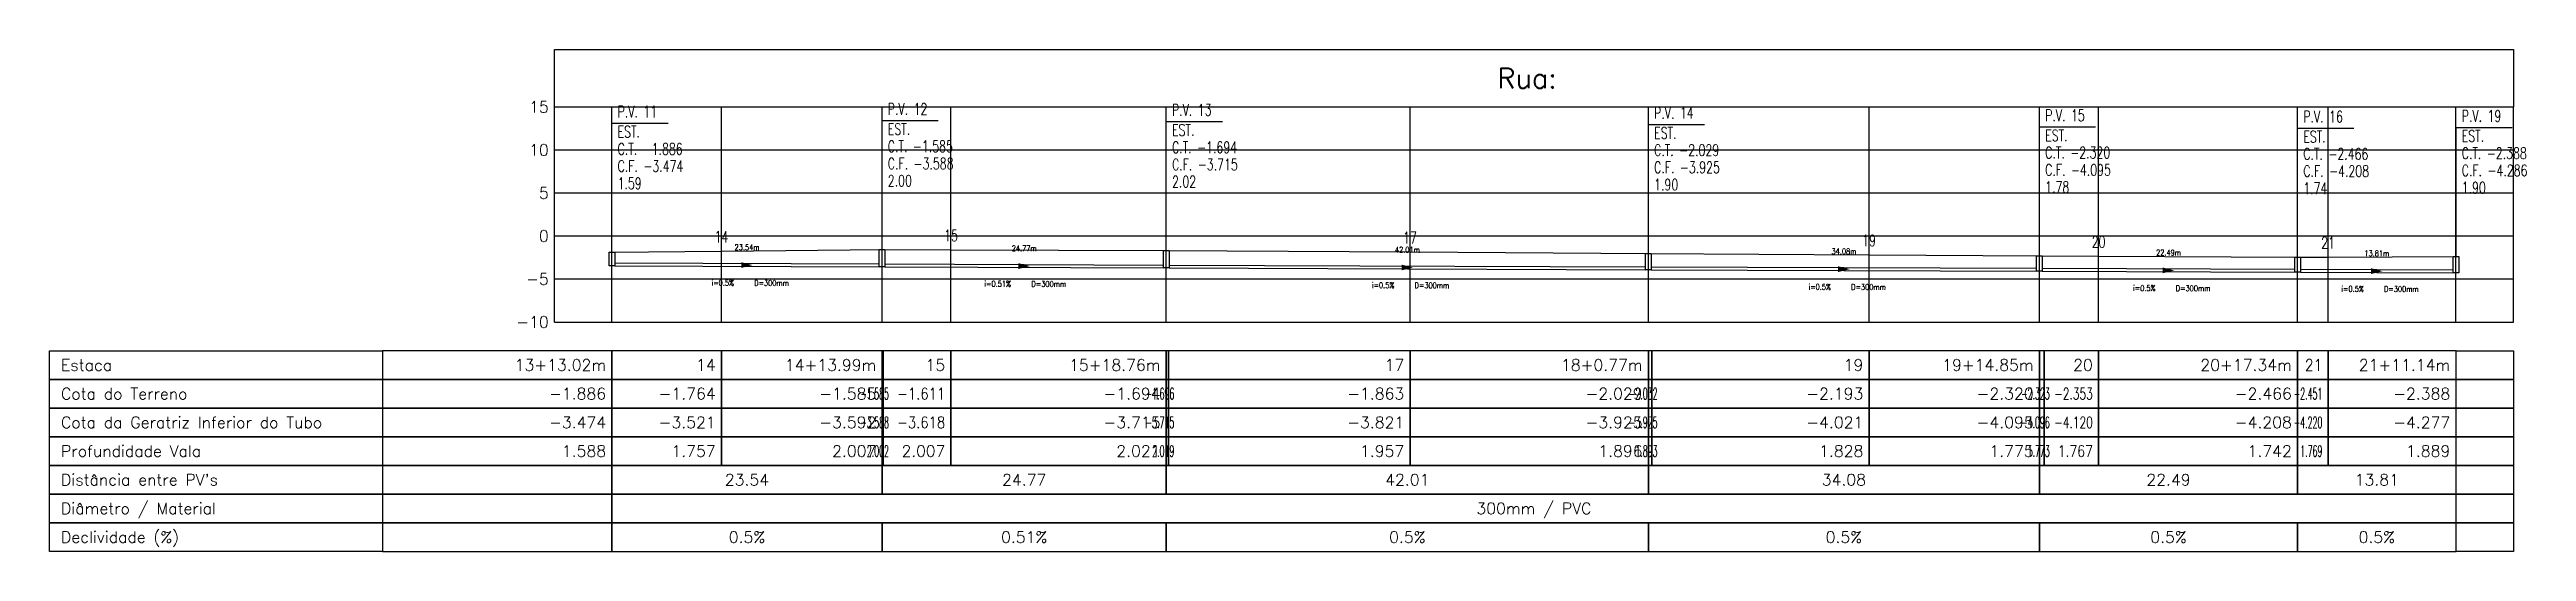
# Model space of a CAD drawing. Extents: x -44 to 14114764, y -20 to 289527804.
# Drawn here: x 359042.6 to 359258.5, y 7352678.1 to 7352721.8 of the extents above; entities that cross this region are included whole.
import ezdxf
from ezdxf.enums import TextEntityAlignment as Align

# ---------------------------------------------------------------- set-up
doc = ezdxf.new("R2010")
doc.units = 0
for name, color, linetype in [('PS_IND_COMPRIMENTO', 7, 'Continuous'), ('PS_IND_DIAMETRO', 7, 'Continuous'), ('PS_IND_FLUXO', 3, 'Continuous'), ('PS_IND_INCLINACAO', 7, 'Continuous'), ('PS_PERFIL_CAIXAS', 7, 'Continuous'), ('PS_PERFIL_COTA_LIN', 7, 'Continuous'), ('PS_PERFIL_COTA_TXT', 5, 'Continuous'), ('PS_PERFIL_GRADE', 8, 'Continuous'), ('PS_PERFIL_TERRENO', 3, 'Continuous'), ('PS_PERFIL_TITULOS', 5, 'Continuous'), ('PS_PERFIL_TUBO', 7, 'Continuous'), ('PS_PONTOS_IDENTIFICACAO_LIN', 7, 'Continuous'), ('PS_PONTOS_IDENTIFICACAO_TXT', 7, 'Continuous')]:
    doc.layers.add(name, color=color, linetype=linetype)
doc.styles.add('ROMANS', font='ROMANS.shx', dxfattribs={"height": 2})

msp = doc.modelspace()

# ---------------------------------------------------------------- texts
at = {"layer": 'PS_IND_COMPRIMENTO', "style": 'ROMANS', "width": 0.8}
for s, rotation, p in [('23.54m', 359.77921, (359103.422, 7352704.58)), ('24.77m', 359.77565, (359127.578, 7352704.491)), ('42.01m', 359.78258, (359160.964, 7352704.365)), ('34.08m', 359.78193, (359199.005, 7352704.222)), ('22.49m', 359.78018, (359227.29, 7352704.116)), ('13.81m', 359.77555, (359245.44, 7352704.048))]:
    msp.add_text(s, height=0.5, rotation=rotation, dxfattribs=at).set_placement(p, align=Align.MIDDLE_CENTER)
at = {"layer": 'PS_IND_DIAMETRO', "style": 'ROMANS', "width": 0.8}
for rotation, p in [(359.77921, (359105.56, 7352701.472)), (359.77565, (359129.716, 7352701.383)), (359.78258, (359163.102, 7352701.257)), (359.78193, (359201.143, 7352701.114)), (359.78018, (359229.428, 7352701.008)), (359.77555, (359247.578, 7352700.94))]:
    msp.add_text('D=300mm', height=0.5, rotation=rotation, dxfattribs=at).set_placement(p, align=Align.MIDDLE_CENTER)
at = {"layer": 'PS_IND_INCLINACAO', "style": 'ROMANS', "width": 0.8}
for s, rotation, p in [('i=0.5%', 359.77921, (359101.31, 7352701.488)), ('i=0.51%', 359.77565, (359125.266, 7352701.4)), ('i=0.5%', 359.78258, (359158.852, 7352701.273)), ('i=0.5%', 359.78193, (359196.894, 7352701.13)), ('i=0.5%', 359.78018, (359225.178, 7352701.024)), ('i=0.5%', 359.77555, (359243.328, 7352700.956))]:
    msp.add_text(s, height=0.5, rotation=rotation, dxfattribs=at).set_placement(p, align=Align.MIDDLE_CENTER)
at = {"layer": 'PS_PERFIL_COTA_TXT', "style": 'ROMANS'}
for s, p in [('Estaca', (359043.644, 7352694.317)), ('Cota do Terreno', (359043.644, 7352691.817)), ('Cota da Geratriz Inferior do Tubo', (359043.644, 7352689.317)), ('Profundidade Vala', (359043.644, 7352686.817)), ("Distância entre PV's", (359043.644, 7352684.317)), ('Diâmetro / Material', (359043.644, 7352681.817)), ('Declividade (%)', (359043.644, 7352679.317))]:
    msp.add_text(s, height=1, dxfattribs=at).set_placement(p, align=Align.MIDDLE_LEFT)
for s, p in [('13+13.02m', (359091.144, 7352694.317)), ('14', (359100.693, 7352694.317)), ('14+13.99m', (359114.688, 7352694.317)), ('15', (359120.693, 7352694.317)), ('15+18.76m', (359139.455, 7352694.317)), ('17', (359160.693, 7352694.317)), ('18+0.77m', (359181.461, 7352694.317)), ('19', (359200.693, 7352694.317)), ('19+14.85m', (359215.538, 7352694.317)), ('20', (359220.693, 7352694.317)), ('20+17.34m', (359238.031, 7352694.317)), ('21+11.14m', (359251.837, 7352694.317)), ('-1.886', (359091.144, 7352691.817)), ('-1.764', (359100.693, 7352691.817)), ('-1.585', (359114.688, 7352691.817)), ('-1.694', (359139.455, 7352691.817)), ('-1.863', (359160.693, 7352691.817)), ('-2.029', (359181.461, 7352691.817)), ('-2.193', (359200.693, 7352691.817)), ('-2.320', (359215.538, 7352691.817)), ('-2.466', (359238.031, 7352691.817)), ('-2.388', (359251.837, 7352691.817)), ('-3.474', (359091.144, 7352689.317)), ('-3.521', (359100.693, 7352689.317)), ('-3.592', (359114.688, 7352689.317)), ('-3.715', (359139.455, 7352689.317)), ('-3.821', (359160.693, 7352689.317)), ('-3.925', (359181.461, 7352689.317)), ('-4.021', (359200.693, 7352689.317)), ('-4.095', (359215.538, 7352689.317)), ('-4.208', (359238.031, 7352689.317)), ('-4.277', (359251.837, 7352689.317)), ('1.588', (359091.144, 7352686.817)), ('1.757', (359100.693, 7352686.817)), ('2.007', (359114.688, 7352686.817)), ('2.021', (359139.455, 7352686.817)), ('1.957', (359160.693, 7352686.817)), ('1.896', (359181.461, 7352686.817)), ('1.828', (359200.693, 7352686.817)), ('1.775', (359215.538, 7352686.817)), ('1.742', (359238.031, 7352686.817)), ('1.889', (359251.837, 7352686.817))]:
    msp.add_text(s, height=1, dxfattribs=at).set_placement(p, align=Align.MIDDLE_RIGHT)
for s, width, p in [('21', 0.887491, (359240.693, 7352694.317)), ('-1.585', 0.5, (359115.788, 7352691.817)), ('-1.611', 0.843572, (359120.693, 7352691.817)), ('-1.696', 0.5, (359140.655, 7352691.817)), ('-2.032', 0.5, (359182.761, 7352691.817)), ('-2.323', 0.5, (359216.938, 7352691.817)), ('-2.353', 0.679275, (359220.693, 7352691.817)), ('-2.451', 0.5, (359240.693, 7352691.817)), ('-3.588', 0.5, (359115.788, 7352689.317)), ('-3.618', 0.843572, (359120.693, 7352689.317)), ('-3.715', 0.5, (359140.655, 7352689.317)), ('-3.925', 0.5, (359182.761, 7352689.317)), ('-4.096', 0.5, (359216.938, 7352689.317)), ('-4.120', 0.679275, (359220.693, 7352689.317)), ('-4.220', 0.5, (359240.693, 7352689.317)), ('2.002', 0.5, (359115.788, 7352686.817)), ('2.007', 0.984167, (359120.693, 7352686.817)), ('2.019', 0.5, (359140.655, 7352686.817)), ('1.893', 0.5, (359182.761, 7352686.817)), ('1.773', 0.5, (359216.938, 7352686.817)), ('1.767', 0.792488, (359220.693, 7352686.817)), ('1.769', 0.5, (359240.693, 7352686.817))]:
    msp.add_text(s, height=1, dxfattribs=dict(at, width=width)).set_placement(p, align=Align.MIDDLE_RIGHT)
for s, p in [('23.54', (359103.416, 7352684.317)), ('24.77', (359127.572, 7352684.317)), ('42.01', (359160.958, 7352684.317)), ('34.08', (359198.999, 7352684.317)), ('22.49', (359227.284, 7352684.317)), ('13.81', (359245.434, 7352684.317)), ('300mm / PVC', (359171.99, 7352681.817)), ('0.5%', (359103.416, 7352679.317)), ('0.51%', (359127.572, 7352679.317)), ('0.5%', (359160.958, 7352679.317)), ('0.5%', (359198.999, 7352679.317)), ('0.5%', (359227.284, 7352679.317)), ('0.5%', (359245.434, 7352679.317))]:
    msp.add_text(s, height=1, dxfattribs=at).set_placement(p, align=Align.MIDDLE_CENTER)
at = {"layer": 'PS_PERFIL_TITULOS', "style": 'ROMANS'}
msp.add_text('Rua: ', height=1.75, dxfattribs=at).set_placement((359171.99, 7352719.317), align=Align.MIDDLE_CENTER)
at = {"layer": 'PS_PONTOS_IDENTIFICACAO_TXT', "style": 'ROMANS', "width": 0.7}
for s, p in [('P.V. 11', (359092.144, 7352715.903)), ('P.V. 12', (359115.688, 7352716.129)), ('P.V. 13', (359140.455, 7352716.047)), ('P.V. 14', (359182.461, 7352715.796)), ('P.V. 15', (359216.538, 7352715.577)), ('P.V. 16', (359239.031, 7352715.468)), ('P.V. 19', (359252.837, 7352715.526)), ('EST. ', (359092.144, 7352714.153)), ('EST. ', (359115.688, 7352714.379)), ('EST. ', (359140.455, 7352714.297)), ('EST. ', (359182.461, 7352714.046)), ('EST. ', (359216.538, 7352713.827)), ('EST. ', (359239.031, 7352713.718)), ('EST. ', (359252.837, 7352713.776)), ('C.T. -1.886', (359092.144, 7352712.653)), ('C.F. -3.474', (359092.144, 7352711.153)), ('C.T. -1.585', (359115.688, 7352712.879)), ('C.F. -3.588', (359115.688, 7352711.379)), ('C.T. -1.694', (359140.455, 7352712.797)), ('C.F. -3.715', (359140.455, 7352711.297)), ('C.T. -2.029', (359182.461, 7352712.546)), ('C.F. -3.925', (359182.461, 7352711.046)), ('C.T. -2.320', (359216.538, 7352712.327)), ('C.T. -2.466', (359239.031, 7352712.218)), ('C.T. -2.388', (359252.837, 7352712.276)), ('1.59', (359092.144, 7352709.653)), ('2.00', (359115.688, 7352709.879)), ('2.02', (359140.455, 7352709.797)), ('1.90', (359182.461, 7352709.546)), ('C.F. -4.095', (359216.538, 7352710.827)), ('1.78', (359216.538, 7352709.327)), ('C.F. -4.208', (359239.031, 7352710.718)), ('1.74', (359239.031, 7352709.218)), ('C.F. -4.286', (359252.837, 7352710.776)), ('1.90', (359252.837, 7352709.276))]:
    msp.add_text(s, height=1, dxfattribs=at).set_placement(p)
for s, p in [('14', (359101.193, 7352704.994)), ('15', (359121.193, 7352705.109)), ('17', (359161.193, 7352704.92)), ('19', (359201.193, 7352704.672)), ('20', (359221.193, 7352704.552)), ('21', (359241.193, 7352704.479))]:
    msp.add_text(s, height=1, dxfattribs=at).set_placement(p, align=Align.CENTER)

# ---------------------------------------------------------------- blocks, each defined once
blk = doc.blocks.new('*U1167')
at = {"layer": 'PS_PERFIL_GRADE', "linetype": 'Continuous'}
for p, q in [((0, 0), (0, 18.75)), ((0, 18.75), (170.69, 18.75)), ((5, 0), (5, 18.75)), ((14.55, 0), (14.55, 18.75)), ((28.54, 0), (28.54, 18.75)), ((28.54, 0), (28.54, 18.75)), ((34.55, 0), (34.55, 18.75)), ((53.31, 0), (53.31, 18.75)), ((53.31, 0), (53.31, 18.75)), ((74.55, 0), (74.55, 18.75)), ((95.32, 0), (95.32, 18.75)), ((95.32, 0), (95.32, 18.75)), ((114.55, 0), (114.55, 18.75)), ((129.39, 0), (129.39, 18.75)), ((129.39, 0), (129.39, 18.75)), ((134.55, 0), (134.55, 18.75)), ((151.89, 0), (151.89, 18.75)), ((151.89, 0), (151.89, 18.75)), ((154.55, 0), (154.55, 18.75)), ((165.69, 0), (165.69, 18.75)), ((170.69, 0), (170.69, 18.75)), ((0, 15), (170.69, 15)), ((0, 11.25), (170.69, 11.25)), ((0, 7.5), (170.69, 7.5)), ((0, 3.75), (170.69, 3.75)), ((0, 0), (170.69, 0))]:
    blk.add_line(p, q, dxfattribs=at)
blk.add_lwpolyline([(0, 18.75), (0, 23.75), (170.69, 23.75), (170.69, 18.75)], dxfattribs=at)
at = {"layer": 'PS_PERFIL_GRADE', "style": 'ROMANS'}
for s, p in [('15', (-0.5, 18.75)), ('10', (-0.5, 15)), ('5', (-0.5, 11.25)), ('0', (-0.5, 7.5)), ('-5', (-0.5, 3.75)), ('-10', (-0.5, 0))]:
    blk.add_text(s, height=1, dxfattribs=at).set_placement(p, align=Align.MIDDLE_RIGHT)

# ---------------------------------------------------------------- linework, layer by layer
at = {"layer": 'PS_IND_FLUXO'}
for points in [[(359102.916, 7352703.032, 0.5, 0, 0), (359103.916, 7352703.028, 0, 0, 0)], [(359127.072, 7352702.943, 0.5, 0, 0), (359128.072, 7352702.939, 0, 0, 0)], [(359160.458, 7352702.817, 0.5, 0, 0), (359161.458, 7352702.813, 0, 0, 0)], [(359198.499, 7352702.674, 0.5, 0, 0), (359199.499, 7352702.671, 0, 0, 0)], [(359226.784, 7352702.568, 0.5, 0, 0), (359227.784, 7352702.564, 0, 0, 0)], [(359244.934, 7352702.5, 0.5, 0, 0), (359245.934, 7352702.496, 0, 0, 0)]]:
    msp.add_lwpolyline(points, format="xyseb", dxfattribs=at)
at = {"layer": 'PS_PERFIL_CAIXAS', "linetype": 'Continuous'}
for points in [[(359091.394, 7352704.153), (359091.894, 7352704.153), (359091.894, 7352702.962), (359091.394, 7352702.962)], [(359114.938, 7352704.379), (359115.438, 7352704.379), (359115.438, 7352702.876), (359114.938, 7352702.876)], [(359139.705, 7352704.297), (359140.205, 7352704.297), (359140.205, 7352702.781), (359139.705, 7352702.781)], [(359181.711, 7352704.046), (359182.211, 7352704.046), (359182.211, 7352702.624), (359181.711, 7352702.624)], [(359215.788, 7352703.827), (359216.288, 7352703.827), (359216.288, 7352702.496), (359215.788, 7352702.496)], [(359238.281, 7352703.718), (359238.781, 7352703.718), (359238.781, 7352702.412), (359238.281, 7352702.412)], [(359252.087, 7352703.776), (359252.587, 7352703.776), (359252.587, 7352702.352), (359252.087, 7352702.352)]]:
    msp.add_lwpolyline(points, close=True, dxfattribs=at)
at = {"layer": 'PS_PERFIL_COTA_LIN', "linetype": 'Continuous'}
for points in [[(359071.644, 7352695.567), (359071.644, 7352693.067), (359042.644, 7352693.067), (359042.644, 7352695.567)], [(359071.644, 7352695.567), (359071.644, 7352693.067), (359091.644, 7352693.067), (359091.644, 7352695.567)], [(359091.644, 7352695.567), (359091.644, 7352693.067), (359101.193, 7352693.067), (359101.193, 7352695.567)], [(359101.193, 7352695.567), (359101.193, 7352693.067), (359115.188, 7352693.067), (359115.188, 7352695.567)], [(359115.188, 7352695.567), (359115.188, 7352693.067), (359115.288, 7352693.067), (359115.288, 7352695.567)], [(359115.288, 7352695.567), (359115.288, 7352693.067), (359121.193, 7352693.067), (359121.193, 7352695.567)], [(359121.193, 7352695.567), (359121.193, 7352693.067), (359139.955, 7352693.067), (359139.955, 7352695.567)], [(359139.955, 7352695.567), (359139.955, 7352693.067), (359140.155, 7352693.067), (359140.155, 7352695.567)], [(359140.155, 7352695.567), (359140.155, 7352693.067), (359161.193, 7352693.067), (359161.193, 7352695.567)], [(359161.193, 7352695.567), (359161.193, 7352693.067), (359181.961, 7352693.067), (359181.961, 7352695.567)], [(359181.961, 7352695.567), (359181.961, 7352693.067), (359182.261, 7352693.067), (359182.261, 7352695.567)], [(359182.261, 7352695.567), (359182.261, 7352693.067), (359201.193, 7352693.067), (359201.193, 7352695.567)], [(359201.193, 7352695.567), (359201.193, 7352693.067), (359216.038, 7352693.067), (359216.038, 7352695.567)], [(359216.038, 7352695.567), (359216.038, 7352693.067), (359216.438, 7352693.067), (359216.438, 7352695.567)], [(359216.438, 7352695.567), (359216.438, 7352693.067), (359221.193, 7352693.067), (359221.193, 7352695.567)], [(359221.193, 7352695.567), (359221.193, 7352693.067), (359238.531, 7352693.067), (359238.531, 7352695.567)], [(359238.531, 7352695.567), (359238.531, 7352693.067), (359241.193, 7352693.067), (359241.193, 7352695.567)], [(359241.193, 7352695.567), (359241.193, 7352693.067), (359252.337, 7352693.067), (359252.337, 7352695.567)], [(359257.337, 7352695.567), (359257.337, 7352693.067), (359252.337, 7352693.067), (359252.337, 7352695.567)], [(359071.644, 7352693.067), (359071.644, 7352690.567), (359042.644, 7352690.567), (359042.644, 7352693.067)], [(359071.644, 7352693.067), (359071.644, 7352690.567), (359091.644, 7352690.567), (359091.644, 7352693.067)], [(359091.644, 7352693.067), (359091.644, 7352690.567), (359101.193, 7352690.567), (359101.193, 7352693.067)], [(359101.193, 7352693.067), (359101.193, 7352690.567), (359115.188, 7352690.567), (359115.188, 7352693.067)], [(359115.188, 7352693.067), (359115.188, 7352690.567), (359115.288, 7352690.567), (359115.288, 7352693.067)], [(359115.288, 7352693.067), (359115.288, 7352690.567), (359121.193, 7352690.567), (359121.193, 7352693.067)], [(359121.193, 7352693.067), (359121.193, 7352690.567), (359139.955, 7352690.567), (359139.955, 7352693.067)], [(359139.955, 7352693.067), (359139.955, 7352690.567), (359140.155, 7352690.567), (359140.155, 7352693.067)], [(359140.155, 7352693.067), (359140.155, 7352690.567), (359161.193, 7352690.567), (359161.193, 7352693.067)], [(359161.193, 7352693.067), (359161.193, 7352690.567), (359181.961, 7352690.567), (359181.961, 7352693.067)], [(359181.961, 7352693.067), (359181.961, 7352690.567), (359182.261, 7352690.567), (359182.261, 7352693.067)], [(359182.261, 7352693.067), (359182.261, 7352690.567), (359201.193, 7352690.567), (359201.193, 7352693.067)], [(359201.193, 7352693.067), (359201.193, 7352690.567), (359216.038, 7352690.567), (359216.038, 7352693.067)], [(359216.038, 7352693.067), (359216.038, 7352690.567), (359216.438, 7352690.567), (359216.438, 7352693.067)], [(359216.438, 7352693.067), (359216.438, 7352690.567), (359221.193, 7352690.567), (359221.193, 7352693.067)], [(359221.193, 7352693.067), (359221.193, 7352690.567), (359238.531, 7352690.567), (359238.531, 7352693.067)], [(359238.531, 7352693.067), (359238.531, 7352690.567), (359241.193, 7352690.567), (359241.193, 7352693.067)], [(359241.193, 7352693.067), (359241.193, 7352690.567), (359252.337, 7352690.567), (359252.337, 7352693.067)], [(359257.337, 7352693.067), (359257.337, 7352690.567), (359252.337, 7352690.567), (359252.337, 7352693.067)], [(359071.644, 7352690.567), (359071.644, 7352688.067), (359042.644, 7352688.067), (359042.644, 7352690.567)], [(359071.644, 7352690.567), (359071.644, 7352688.067), (359091.644, 7352688.067), (359091.644, 7352690.567)], [(359091.644, 7352690.567), (359091.644, 7352688.067), (359101.193, 7352688.067), (359101.193, 7352690.567)], [(359101.193, 7352690.567), (359101.193, 7352688.067), (359115.188, 7352688.067), (359115.188, 7352690.567)], [(359115.188, 7352690.567), (359115.188, 7352688.067), (359115.288, 7352688.067), (359115.288, 7352690.567)], [(359115.288, 7352690.567), (359115.288, 7352688.067), (359121.193, 7352688.067), (359121.193, 7352690.567)], [(359121.193, 7352690.567), (359121.193, 7352688.067), (359139.955, 7352688.067), (359139.955, 7352690.567)], [(359139.955, 7352690.567), (359139.955, 7352688.067), (359140.155, 7352688.067), (359140.155, 7352690.567)], [(359140.155, 7352690.567), (359140.155, 7352688.067), (359161.193, 7352688.067), (359161.193, 7352690.567)], [(359161.193, 7352690.567), (359161.193, 7352688.067), (359181.961, 7352688.067), (359181.961, 7352690.567)], [(359181.961, 7352690.567), (359181.961, 7352688.067), (359182.261, 7352688.067), (359182.261, 7352690.567)], [(359182.261, 7352690.567), (359182.261, 7352688.067), (359201.193, 7352688.067), (359201.193, 7352690.567)], [(359201.193, 7352690.567), (359201.193, 7352688.067), (359216.038, 7352688.067), (359216.038, 7352690.567)], [(359216.038, 7352690.567), (359216.038, 7352688.067), (359216.438, 7352688.067), (359216.438, 7352690.567)], [(359216.438, 7352690.567), (359216.438, 7352688.067), (359221.193, 7352688.067), (359221.193, 7352690.567)], [(359221.193, 7352690.567), (359221.193, 7352688.067), (359238.531, 7352688.067), (359238.531, 7352690.567)], [(359238.531, 7352690.567), (359238.531, 7352688.067), (359241.193, 7352688.067), (359241.193, 7352690.567)], [(359241.193, 7352690.567), (359241.193, 7352688.067), (359252.337, 7352688.067), (359252.337, 7352690.567)], [(359257.337, 7352690.567), (359257.337, 7352688.067), (359252.337, 7352688.067), (359252.337, 7352690.567)], [(359071.644, 7352688.067), (359071.644, 7352685.567), (359042.644, 7352685.567), (359042.644, 7352688.067)], [(359071.644, 7352688.067), (359071.644, 7352685.567), (359091.644, 7352685.567), (359091.644, 7352688.067)], [(359091.644, 7352688.067), (359091.644, 7352685.567), (359101.193, 7352685.567), (359101.193, 7352688.067)], [(359101.193, 7352688.067), (359101.193, 7352685.567), (359115.188, 7352685.567), (359115.188, 7352688.067)], [(359115.188, 7352688.067), (359115.188, 7352685.567), (359115.288, 7352685.567), (359115.288, 7352688.067)], [(359115.288, 7352688.067), (359115.288, 7352685.567), (359121.193, 7352685.567), (359121.193, 7352688.067)], [(359121.193, 7352688.067), (359121.193, 7352685.567), (359139.955, 7352685.567), (359139.955, 7352688.067)], [(359139.955, 7352688.067), (359139.955, 7352685.567), (359140.155, 7352685.567), (359140.155, 7352688.067)], [(359140.155, 7352688.067), (359140.155, 7352685.567), (359161.193, 7352685.567), (359161.193, 7352688.067)], [(359161.193, 7352688.067), (359161.193, 7352685.567), (359181.961, 7352685.567), (359181.961, 7352688.067)], [(359181.961, 7352688.067), (359181.961, 7352685.567), (359182.261, 7352685.567), (359182.261, 7352688.067)], [(359182.261, 7352688.067), (359182.261, 7352685.567), (359201.193, 7352685.567), (359201.193, 7352688.067)], [(359201.193, 7352688.067), (359201.193, 7352685.567), (359216.038, 7352685.567), (359216.038, 7352688.067)], [(359216.038, 7352688.067), (359216.038, 7352685.567), (359216.438, 7352685.567), (359216.438, 7352688.067)], [(359216.438, 7352688.067), (359216.438, 7352685.567), (359221.193, 7352685.567), (359221.193, 7352688.067)], [(359221.193, 7352688.067), (359221.193, 7352685.567), (359238.531, 7352685.567), (359238.531, 7352688.067)], [(359238.531, 7352688.067), (359238.531, 7352685.567), (359241.193, 7352685.567), (359241.193, 7352688.067)], [(359241.193, 7352688.067), (359241.193, 7352685.567), (359252.337, 7352685.567), (359252.337, 7352688.067)], [(359257.337, 7352688.067), (359257.337, 7352685.567), (359252.337, 7352685.567), (359252.337, 7352688.067)], [(359071.644, 7352685.567), (359071.644, 7352683.067), (359042.644, 7352683.067), (359042.644, 7352685.567)], [(359071.644, 7352685.567), (359071.644, 7352683.067), (359091.644, 7352683.067), (359091.644, 7352685.567)], [(359091.644, 7352685.567), (359091.644, 7352683.067), (359115.188, 7352683.067), (359115.188, 7352685.567)], [(359115.188, 7352685.567), (359115.188, 7352683.067), (359139.955, 7352683.067), (359139.955, 7352685.567)], [(359139.955, 7352685.567), (359139.955, 7352683.067), (359181.961, 7352683.067), (359181.961, 7352685.567)], [(359181.961, 7352685.567), (359181.961, 7352683.067), (359216.038, 7352683.067), (359216.038, 7352685.567)], [(359216.038, 7352685.567), (359216.038, 7352683.067), (359238.531, 7352683.067), (359238.531, 7352685.567)], [(359238.531, 7352685.567), (359238.531, 7352683.067), (359252.337, 7352683.067), (359252.337, 7352685.567)], [(359257.337, 7352685.567), (359257.337, 7352683.067), (359252.337, 7352683.067), (359252.337, 7352685.567)], [(359071.644, 7352683.067), (359071.644, 7352680.567), (359042.644, 7352680.567), (359042.644, 7352683.067)], [(359071.644, 7352683.067), (359071.644, 7352680.567), (359091.644, 7352680.567), (359091.644, 7352683.067)], [(359091.644, 7352683.067), (359091.644, 7352680.567), (359252.337, 7352680.567), (359252.337, 7352683.067)], [(359257.337, 7352683.067), (359257.337, 7352680.567), (359252.337, 7352680.567), (359252.337, 7352683.067)], [(359071.644, 7352680.567), (359071.644, 7352678.067), (359042.644, 7352678.067), (359042.644, 7352680.567)], [(359071.644, 7352680.567), (359071.644, 7352678.067), (359091.644, 7352678.067), (359091.644, 7352680.567)], [(359091.644, 7352680.567), (359091.644, 7352678.067), (359115.188, 7352678.067), (359115.188, 7352680.567)], [(359115.188, 7352680.567), (359115.188, 7352678.067), (359139.955, 7352678.067), (359139.955, 7352680.567)], [(359139.955, 7352680.567), (359139.955, 7352678.067), (359181.961, 7352678.067), (359181.961, 7352680.567)], [(359181.961, 7352680.567), (359181.961, 7352678.067), (359216.038, 7352678.067), (359216.038, 7352680.567)], [(359216.038, 7352680.567), (359216.038, 7352678.067), (359238.531, 7352678.067), (359238.531, 7352680.567)], [(359238.531, 7352680.567), (359238.531, 7352678.067), (359252.337, 7352678.067), (359252.337, 7352680.567)], [(359257.337, 7352680.567), (359257.337, 7352678.067), (359252.337, 7352678.067), (359252.337, 7352680.567)]]:
    msp.add_lwpolyline(points, close=True, dxfattribs=at)
for points in [[(359091.644, 7352685.567), (359101.193, 7352685.567)], [(359101.193, 7352685.567), (359115.188, 7352685.567)], [(359115.288, 7352685.567), (359121.193, 7352685.567)], [(359121.193, 7352685.567), (359139.955, 7352685.567)], [(359140.155, 7352685.567), (359161.193, 7352685.567)], [(359161.193, 7352685.567), (359181.961, 7352685.567)], [(359182.261, 7352685.567), (359201.193, 7352685.567)], [(359201.193, 7352685.567), (359216.038, 7352685.567)], [(359216.438, 7352685.567), (359221.193, 7352685.567)], [(359238.531, 7352685.567), (359241.193, 7352685.567)], [(359241.193, 7352685.567), (359252.337, 7352685.567)], [(359071.644, 7352683.067), (359091.644, 7352683.067)], [(359091.644, 7352683.067), (359101.193, 7352683.067)], [(359091.644, 7352683.067), (359101.193, 7352683.067)], [(359101.193, 7352683.067), (359115.188, 7352683.067)], [(359101.193, 7352683.067), (359115.188, 7352683.067)], [(359115.188, 7352683.067), (359115.288, 7352683.067)], [(359115.288, 7352683.067), (359121.193, 7352683.067)], [(359115.288, 7352683.067), (359121.193, 7352683.067)], [(359121.193, 7352683.067), (359139.955, 7352683.067)], [(359121.193, 7352683.067), (359139.955, 7352683.067)], [(359139.955, 7352683.067), (359140.155, 7352683.067)], [(359140.155, 7352683.067), (359161.193, 7352683.067)], [(359140.155, 7352683.067), (359161.193, 7352683.067)], [(359161.193, 7352683.067), (359181.961, 7352683.067)], [(359161.193, 7352683.067), (359181.961, 7352683.067)], [(359181.961, 7352683.067), (359182.261, 7352683.067)], [(359182.261, 7352683.067), (359201.193, 7352683.067)], [(359182.261, 7352683.067), (359201.193, 7352683.067)], [(359201.193, 7352683.067), (359216.038, 7352683.067)], [(359201.193, 7352683.067), (359216.038, 7352683.067)], [(359216.038, 7352683.067), (359216.438, 7352683.067)], [(359216.438, 7352683.067), (359221.193, 7352683.067)], [(359216.438, 7352683.067), (359221.193, 7352683.067)], [(359238.531, 7352683.067), (359241.193, 7352683.067)], [(359238.531, 7352683.067), (359241.193, 7352683.067)], [(359241.193, 7352683.067), (359252.337, 7352683.067)], [(359241.193, 7352683.067), (359252.337, 7352683.067)], [(359071.644, 7352680.567), (359091.644, 7352680.567)], [(359091.644, 7352680.567), (359101.193, 7352680.567)], [(359091.644, 7352680.567), (359101.193, 7352680.567)], [(359101.193, 7352680.567), (359115.188, 7352680.567)], [(359101.193, 7352680.567), (359115.188, 7352680.567)], [(359115.188, 7352680.567), (359115.288, 7352680.567)], [(359115.288, 7352680.567), (359121.193, 7352680.567)], [(359115.288, 7352680.567), (359121.193, 7352680.567)], [(359121.193, 7352680.567), (359139.955, 7352680.567)], [(359121.193, 7352680.567), (359139.955, 7352680.567)], [(359139.955, 7352680.567), (359140.155, 7352680.567)], [(359140.155, 7352680.567), (359161.193, 7352680.567)], [(359140.155, 7352680.567), (359161.193, 7352680.567)], [(359161.193, 7352680.567), (359181.961, 7352680.567)], [(359161.193, 7352680.567), (359181.961, 7352680.567)], [(359181.961, 7352680.567), (359182.261, 7352680.567)], [(359182.261, 7352680.567), (359201.193, 7352680.567)], [(359182.261, 7352680.567), (359201.193, 7352680.567)], [(359201.193, 7352680.567), (359216.038, 7352680.567)], [(359201.193, 7352680.567), (359216.038, 7352680.567)], [(359216.038, 7352680.567), (359216.438, 7352680.567)], [(359216.438, 7352680.567), (359221.193, 7352680.567)], [(359216.438, 7352680.567), (359221.193, 7352680.567)], [(359238.531, 7352680.567), (359241.193, 7352680.567)], [(359238.531, 7352680.567), (359241.193, 7352680.567)], [(359241.193, 7352680.567), (359252.337, 7352680.567)], [(359241.193, 7352680.567), (359252.337, 7352680.567)], [(359091.644, 7352678.067), (359101.193, 7352678.067)], [(359101.193, 7352678.067), (359115.188, 7352678.067)], [(359115.288, 7352678.067), (359121.193, 7352678.067)], [(359121.193, 7352678.067), (359139.955, 7352678.067)], [(359140.155, 7352678.067), (359161.193, 7352678.067)], [(359161.193, 7352678.067), (359181.961, 7352678.067)], [(359182.261, 7352678.067), (359201.193, 7352678.067)], [(359201.193, 7352678.067), (359216.038, 7352678.067)], [(359216.438, 7352678.067), (359221.193, 7352678.067)], [(359238.531, 7352678.067), (359241.193, 7352678.067)], [(359241.193, 7352678.067), (359252.337, 7352678.067)]]:
    msp.add_lwpolyline(points, dxfattribs=at)
at = {"layer": 'PS_PERFIL_TERRENO', "linetype": 'Continuous'}
msp.add_lwpolyline([(359091.644, 7352704.153), (359091.644, 7352704.153), (359091.644, 7352704.153), (359101.193, 7352704.244), (359101.193, 7352704.244), (359115.188, 7352704.379), (359115.188, 7352704.379), (359115.188, 7352704.379), (359115.188, 7352704.379), (359115.188, 7352704.379), (359121.193, 7352704.359), (359121.193, 7352704.359), (359139.955, 7352704.297), (359139.955, 7352704.297), (359139.955, 7352704.297), (359139.955, 7352704.297), (359139.955, 7352704.297), (359161.193, 7352704.17), (359161.193, 7352704.17), (359181.961, 7352704.046), (359181.961, 7352704.046), (359181.961, 7352704.046), (359181.961, 7352704.046), (359181.961, 7352704.046), (359201.193, 7352703.922), (359201.193, 7352703.922), (359216.038, 7352703.827), (359216.038, 7352703.827), (359216.038, 7352703.827), (359216.038, 7352703.827), (359216.038, 7352703.827), (359221.193, 7352703.802), (359221.193, 7352703.802), (359238.531, 7352703.718), (359238.531, 7352703.718), (359238.531, 7352703.718), (359238.531, 7352703.718), (359238.531, 7352703.718), (359241.193, 7352703.729), (359241.193, 7352703.729), (359252.337, 7352703.776), (359252.337, 7352703.776), (359252.337, 7352703.776)], dxfattribs=at)
at = {"layer": 'PS_PERFIL_TUBO', "linetype": 'Continuous'}
for points in [[(359091.894, 7352702.962), (359114.938, 7352702.873), (359114.938, 7352703.098), (359091.894, 7352703.187)], [(359115.438, 7352702.876), (359139.705, 7352702.781), (359139.705, 7352703.006), (359115.438, 7352703.101)], [(359140.205, 7352702.781), (359181.711, 7352702.624), (359181.711, 7352702.849), (359140.205, 7352703.006)], [(359182.211, 7352702.624), (359215.788, 7352702.496), (359215.788, 7352702.721), (359182.211, 7352702.849)], [(359216.288, 7352702.496), (359238.281, 7352702.412), (359238.281, 7352702.637), (359216.288, 7352702.721)], [(359238.781, 7352702.412), (359252.087, 7352702.36), (359252.087, 7352702.585), (359238.781, 7352702.637)]]:
    msp.add_lwpolyline(points, close=True, dxfattribs=at)
at = {"layer": 'PS_PONTOS_IDENTIFICACAO_LIN', "linetype": 'Continuous'}
for points in [[(359091.644, 7352704.153), (359091.644, 7352715.403), (359096.544, 7352715.403)], [(359115.188, 7352704.379), (359115.188, 7352715.629), (359120.088, 7352715.629)], [(359139.955, 7352704.297), (359139.955, 7352715.547), (359144.855, 7352715.547)], [(359181.961, 7352704.046), (359181.961, 7352715.296), (359186.861, 7352715.296)], [(359216.038, 7352703.827), (359216.038, 7352715.077), (359220.938, 7352715.077)], [(359238.531, 7352703.718), (359238.531, 7352714.968), (359243.431, 7352714.968)], [(359252.337, 7352703.776), (359252.337, 7352715.026), (359257.237, 7352715.026)]]:
    msp.add_lwpolyline(points, dxfattribs=at)

# ---------------------------------------------------------------- block references
at = {"layer": 'PS_PERFIL_GRADE'}
msp.add_blockref('*U1167', (359086.644, 7352698.067), dxfattribs=at)

msp.set_redraw_order([(e.dxf.handle, doc.entitydb.next_handle()) for e in msp.query("TEXT MTEXT ATTDEF DIMENSION ARC_DIMENSION")])  # texts and dimensions are drawn at this point

doc.saveas('drawing.dxf')
